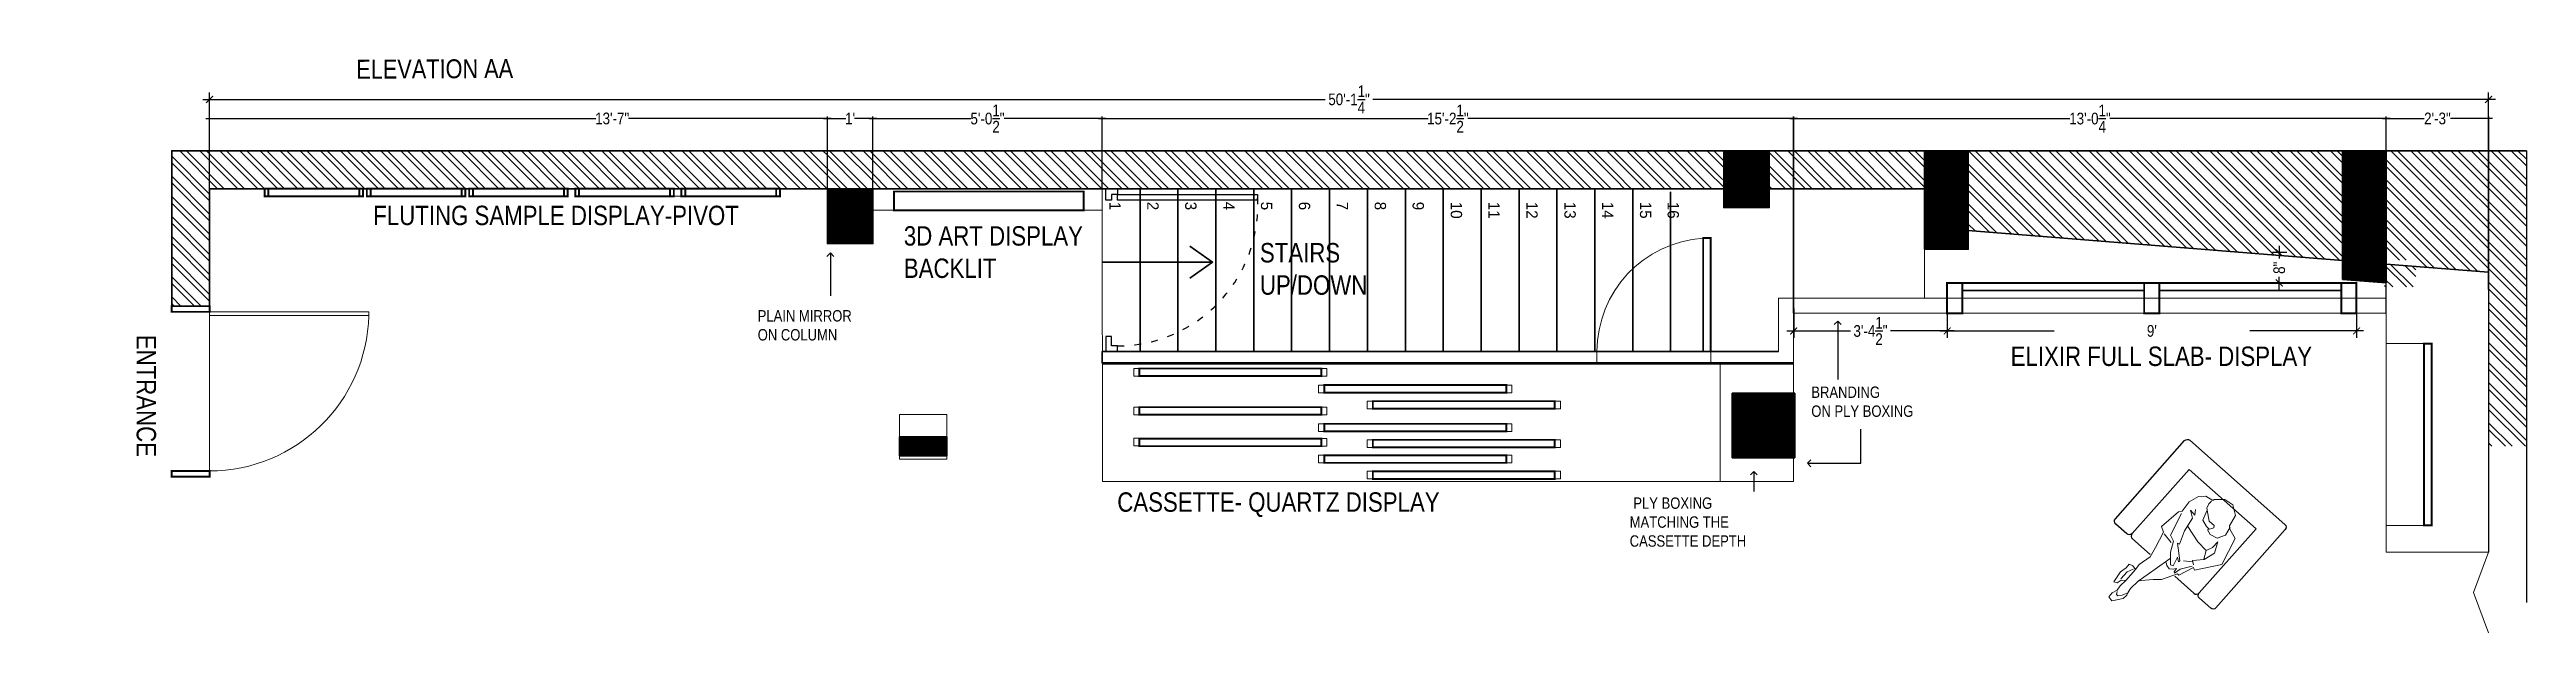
# Model space of a CAD drawing. Header units: inches. Extents: x -109431 to 29005, y -34715 to -1756.
# Drawn here: x -43287 to -42633, y -12100 to -11945 of the extents above; entities that cross this region are included whole.
import ezdxf

# ---------------------------------------------------------------- set-up
doc = ezdxf.new("R2010")
doc.units = ezdxf.units.IN
doc.header["$LTSCALE"] = 0.05
doc.header["$MEASUREMENT"] = 0
doc.header["$PDMODE"] = 3
doc.header["$PDSIZE"] = -4
for name, pattern in [('ACAD_ISO03W100', [30, 12, -18]), ('CONTINOUS', [0]), ('DASHED2', [0.375, 0.25, -0.125])]:
    doc.linetypes.add(name, pattern=pattern)
doc.layers.get('Defpoints').update_dxf_attribs({"linetype": 'DASHED2'})
for name, color, linetype, lineweight in [('A-PEOPLE', 12, 'Continuous', 20), ('FURNITURE', 1, 'Continuous', 18), ('hatch', 7, 'Continuous', 25), ('WALL', 7, 'Continuous', 35)]:
    doc.layers.add(name, color=color, linetype=linetype, lineweight=lineweight)
for name, color, linetype in [('Civil Dimension - Text', 7, 'Continuous'), ('Column', 6, 'Continuous'), ('Dim', 4, 'Continuous'), ('Door', 3, 'Continuous'), ('Flooring Layout', 7, 'Continuous'), ('text', 4, 'Continuous')]:
    doc.layers.add(name, color=color, linetype=linetype)
doc.styles.add('4MMOF3-8', font='ARIALN.TTF', dxfattribs={"height": 5.12})
doc.styles.add('9-128OF1-4', font='ARIALN.TTF', dxfattribs={"height": 3.0792})
doc.styles.get("Standard").update_dxf_attribs({"font": 'stylu.ttf', "height": 6})
doc.dimstyles.new('DIM 1-4', dxfattribs={"dimtxt": 3.0792, "dimasz": 1.82, "dimexe": 1.82, "dimexo": 0, "dimgap": 0.09, "dimtad": 0, "dimzin": 0, "dimdsep": 46, "dimlunit": 4, "dimtxsty": '9-128OF1-4', "dimblk": 'ARCHTICK', "dimcen": 1.8125, "dimdle": 1.82, "dimclrd": 8, "dimclre": 8, "dimadec": 0, "dimazin": 0, "dimtfac": 1, "dimtofl": 0, "dimtmove": 0, "dimatfit": 3, "dimldrblk": 'OPEN90', "dimfxl": 1, "dimtolj": 1, "dimtzin": 0, "dimlwd": -1, "dimarcsym": 0})
doc.dimstyles.new('STANDARD$0', dxfattribs={"dimscale": 0, "dimtxt": 4, "dimasz": 0.5, "dimexe": 0, "dimexo": 0, "dimgap": 0, "dimtad": 0, "dimzin": 0, "dimdsep": 46, "dimlunit": 4, "dimtxsty": 'Standard', "dimblk": 'ARCHTICK', "dimcen": 0.09375, "dimclrd": 256, "dimclre": 8, "dimclrt": 7, "dimadec": 0, "dimazin": 0, "dimtfac": 1, "dimtofl": 0, "dimtmove": 1, "dimatfit": 3, "dimldrblk": 'OBLIQUE', "dimfxl": 0.1875, "dimtolj": 1, "dimtzin": 0, "dimlwd": -1, "dimlwe": -1, "dimarcsym": 0})
pattern_1 = [(315, (-38864.1968, 72291.905), (2.65165043, 2.65165043), []), (315, (-38864.1968, 72290.1373), (2.65165043, 2.65165043), [])]
pattern_2 = [(315, (11588.46567, -12.51202), (0.08838834765, 0.08838834765), [])]
pattern_3 = [(315, (-38864.19678, 72291.90508), (0.08838834765, 0.08838834765), [])]

msp = doc.modelspace()

# ---------------------------------------------------------------- texts
at = {"layer": 'Dim', "ltscale": 0.25, "char_height": 3, "attachment_point": 1, "rotation": 270}
for s, insert in [('1 ', (-43004.34734, -11984.84027)), ('2 ', (-42994.34734, -11984.84027)), ('3 ', (-42984.34734, -11984.84027)), ('4 ', (-42974.29131, -11984.84027)), ('5 ', (-42964.34734, -11984.84027)), ('6 ', (-42954.34734, -11984.84027)), ('7 ', (-42944.34734, -11984.84027)), ('8 ', (-42934.34734, -11984.84027)), ('9 ', (-42924.34734, -11984.84027)), ('10 ', (-42914.29131, -11984.84027)), ('11 ', (-42904.34734, -11984.84027)), ('12 ', (-42894.34734, -11984.84027)), ('13 ', (-42884.29131, -11984.84027)), ('14 ', (-42874.34734, -11984.84027)), ('15', (-42864.34734, -11984.84027)), ('16', (-42857.05865, -11984.84027))]:
    msp.add_mtext_dynamic_manual_height_columns(s, width=44, gutter_width=1, heights=[0], dxfattribs=dict(at, insert=insert))
at = {"layer": 'text', "color": 7, "ltscale": 50, "true_color": 0xffffff, "insert": (-43164.66131, -11949.70748), "char_height": 5, "width": 119.7881661, "attachment_point": 6, "rotation": 0.27126511, "style": '9-128OF1-4', "bg_fill": 2}
msp.add_mtext('{\\C30;\\c2254834;ELEVATION AA}', dxfattribs=at)
at = {"layer": 'text', "ltscale": 50, "char_height": 5.12, "attachment_point": 4, "style": '4MMOF3-8'}
for s, insert in [('FLUTING SAMPLE DISPLAY-PIVOT', (-43201.55752, -11988.48593)), ('ELIXIR FULL SLAB- DISPLAY', (-42769.54237, -12025.66377)), ('CASSETTE- QUARTZ DISPLAY', (-43005.25682, -12064.81167))]:
    msp.add_mtext_dynamic_manual_height_columns(s, width=127.679357, gutter_width=15.396, heights=[0], dxfattribs=dict(at, insert=insert))
at = {"layer": 'text', "ltscale": 50, "width": 66.2810962, "attachment_point": 4, "style": '4MMOF3-8'}
for s, insert, char_height in [('3D ART DISPLAY BACKLIT', (-43061.56338, -11998.15997), 5.12), ('STAIRS\\PUP/DOWN', (-42967.62383, -12002.60038), 5.12), ('PLAIN MIRROR\\PON COLUMN', (-43100.13001, -12017.47632), 3)]:
    msp.add_mtext(s, dxfattribs=dict(at, insert=insert, char_height=char_height))

# ---------------------------------------------------------------- blocks, each defined once
blk = doc.blocks.new('_ArchTick')
at = {"color": 0, "const_width": 0.15}
blk.add_lwpolyline([(-0.5, -0.5), (0.5, 0.5)], dxfattribs=at)
blk = doc.blocks.new('A$C9f012d1b')
at = {"layer": 'A-PEOPLE', "color": 1, "lineweight": 0}
blk.add_lwpolyline([(736, 178), (755, 204), (786, 212), (795, 233), (715, 244), (669, 233), (639, 235), (631, 208), (637, 180), (597, 183), (509, 162), (437, 176), (326, 204), (305, 239), (156, 220), (137, 204), (59, 210), (-10, 187), (-44, 153), (-53, 99), (-65, 96), (-111, 42), (-120, -21), (-78, -82), (0, -99), (15, -116), (40, -183), (227, -232), (378, -120), (370, -103), (473, -63), (471, -51), (572, 4), (610, 46), (667, 101), (683, 113), (755, 119), (784, 115), (805, 109), (837, 111), (900, 159), (892, 191), (858, 191), (822, 178), (786, 183)], close=True, dxfattribs=at)
for points in [[(69, 145), (101, 122), (95, 168), (126, 122), (225, 105), (313, 71), (318, 86), (395, -5), (408, -2), (387, 23), (452, 6), (458, 23), (395, 80), (326, 115), (309, 157), (151, 197)], [(330, 193), (343, 120)], [(637, 180), (736, 178)], [(646, 193), (686, 210), (749, 210)], [(829, 174), (847, 164), (847, 151), (824, 132), (784, 111)], [(4, -108), (65, -120), (116, -91), (128, -40), (118, -7), (80, -30), (67, -19), (67, 25), (36, 65), (11, 94), (-19, 103), (-44, 101)], [(25, 82), (90, 61), (105, 14), (107, -11)], [(189, 107), (221, -11), (229, -91), (185, -110), (132, -110), (204, -145), (282, -122), (339, -68), (355, -91)], [(465, 56), (477, 40), (484, 12), (467, -9), (450, -21), (477, -26), (482, -34), (437, -45), (368, -91)], [(427, 54), (547, 82), (683, 113)], [(229, -91), (280, -118)], [(345, -74), (381, -23)]]:
    blk.add_lwpolyline(points, dxfattribs=at)
blk = doc.blocks.new('*D929')
at = {"layer": 'Defpoints', "color": 0, "ltscale": 50, "transparency": 16777216}
for p in [(-42670.45, -11962.88), (-42826.78, -12014.28), (-42670.45, -12014.28)]:
    blk.add_point(p, dxfattribs=at)
at = {"layer": 'Flooring Layout', "color": 8, "linetype": 'Continuous', "ltscale": 50, "transparency": 16777216}
for p, q in [((-42827.78, -11962.88), (-42753.89, -11962.88)), ((-42669.45, -11962.88), (-42743.34, -11962.88))]:
    blk.add_line(p, q, dxfattribs=at)
at = {"layer": 'Flooring Layout', "color": 8, "linetype": 'Continuous', "lineweight": -2, "ltscale": 50, "transparency": 16777216}
for p, q in [((-42826.78, -12014.28), (-42826.78, -11962.38)), ((-42670.45, -12014.28), (-42670.45, -11962.38))]:
    blk.add_line(p, q, dxfattribs=at)
at = {"layer": 'Flooring Layout', "color": 8, "ltscale": 50, "transparency": 16777216, "xscale": 0.25, "yscale": 0.25, "zscale": 0.25, "rotation": 180}
blk.add_blockref('_ArchTick', (-42826.78, -11962.88), dxfattribs=at)
at = {"layer": 'Flooring Layout', "color": 8, "ltscale": 50, "transparency": 16777216, "xscale": 0.25, "yscale": 0.25, "zscale": 0.25}
blk.add_blockref('_ArchTick', (-42670.45, -11962.88), dxfattribs=at)
at = {"layer": 'Flooring Layout', "color": 0, "ltscale": 50, "transparency": 16777216, "insert": (-42748.62, -11962.88), "char_height": 3.0792, "attachment_point": 5, "style": '9-128OF1-4'}
blk.add_mtext('\\A1;13\'-0{\\H1x;\\S1/4;}"', dxfattribs=at)
blk = doc.blocks.new('_Open90')
at = {"color": 0, "linetype": 'ByBlock', "lineweight": -2}
for p, q in [((0, 0), (-1, 0)), ((-0.5, 0.5), (0, 0)), ((0, 0), (-0.5, -0.5))]:
    blk.add_line(p, q, dxfattribs=at)
blk = doc.blocks.new('*D930')
at = {"layer": 'Defpoints', "color": 0, "ltscale": 50, "transparency": 16777216}
for p in [(-42643.42, -11962.88), (-42643.42, -12003.46), (-42670.45, -12014.28)]:
    blk.add_point(p, dxfattribs=at)
at = {"layer": 'Flooring Layout', "color": 8, "linetype": 'Continuous', "ltscale": 50, "transparency": 16777216}
for p, q in [((-42671.45, -11962.88), (-42660.41, -11962.88)), ((-42642.42, -11962.88), (-42653.47, -11962.88))]:
    blk.add_line(p, q, dxfattribs=at)
at = {"layer": 'Flooring Layout', "color": 8, "linetype": 'Continuous', "lineweight": -2, "ltscale": 50, "transparency": 16777216}
for p, q in [((-42670.45, -12014.28), (-42670.45, -11962.38)), ((-42643.42, -12003.46), (-42643.42, -11962.38))]:
    blk.add_line(p, q, dxfattribs=at)
at = {"layer": 'Flooring Layout', "color": 8, "ltscale": 50, "transparency": 16777216, "xscale": 0.25, "yscale": 0.25, "zscale": 0.25, "rotation": 180}
blk.add_blockref('_ArchTick', (-42670.45, -11962.88), dxfattribs=at)
at = {"layer": 'Flooring Layout', "color": 8, "ltscale": 50, "transparency": 16777216, "xscale": 0.25, "yscale": 0.25, "zscale": 0.25}
blk.add_blockref('_ArchTick', (-42643.42, -11962.88), dxfattribs=at)
at = {"layer": 'Flooring Layout', "color": 0, "ltscale": 50, "transparency": 16777216, "insert": (-42656.94, -11962.88), "char_height": 3.079, "attachment_point": 5, "style": '9-128OF1-4'}
blk.add_mtext('\\A1;2\'-3"', dxfattribs=at)
blk = doc.blocks.new('*D931')
at = {"layer": 'Defpoints', "color": 0, "ltscale": 50, "transparency": 16777216}
for p in [(-42786.28, -12006.28), (-42678.28, -12006.28), (-42678.28, -12018.95)]:
    blk.add_point(p, dxfattribs=at)
at = {"layer": 'Flooring Layout', "color": 8, "linetype": 'ACAD_ISO03W100', "lineweight": -2, "ltscale": 50, "transparency": 16777216}
for p, q in [((-42786.28, -12006.28), (-42786.28, -12020.77)), ((-42678.28, -12006.28), (-42678.28, -12020.77))]:
    blk.add_line(p, q, dxfattribs=at)
at = {"layer": 'Flooring Layout', "color": 8, "linetype": 'ACAD_ISO03W100', "ltscale": 50, "transparency": 16777216}
for p, q in [((-42788.1, -12018.95), (-42733.53, -12018.95)), ((-42676.46, -12018.95), (-42731.03, -12018.95))]:
    blk.add_line(p, q, dxfattribs=at)
at = {"layer": 'Flooring Layout', "color": 8, "ltscale": 50, "transparency": 16777216, "xscale": 1.82, "yscale": 1.82, "zscale": 1.82, "rotation": 180}
blk.add_blockref('_ArchTick', (-42786.28, -12018.95), dxfattribs=at)
at = {"layer": 'Flooring Layout', "color": 8, "ltscale": 50, "transparency": 16777216, "xscale": 1.82, "yscale": 1.82, "zscale": 1.82}
blk.add_blockref('_ArchTick', (-42678.28, -12018.95), dxfattribs=at)
at = {"layer": 'Flooring Layout', "color": 0, "ltscale": 50, "transparency": 16777216, "insert": (-42732.28, -12018.95), "char_height": 3.079, "attachment_point": 5, "style": '9-128OF1-4', "bg_fill": 3, "box_fill_scale": 1.25, "bg_fill_color": 256, "bg_fill_true_color": 13158600, "bg_fill_transparency": 0}
blk.add_mtext("\\A1;9'", dxfattribs=at)
blk = doc.blocks.new('*D927')
at = {"layer": 'Defpoints', "color": 0, "ltscale": 50, "transparency": 16777216}
for p in [(-42786.28, -12006.28), (-42826.78, -12013), (-42826.78, -12018.95)]:
    blk.add_point(p, dxfattribs=at)
at = {"layer": 'Flooring Layout', "color": 8, "linetype": 'ACAD_ISO03W100', "lineweight": -2, "ltscale": 50, "transparency": 16777216}
for p, q in [((-42786.28, -12006.28), (-42786.28, -12020.77)), ((-42826.78, -12013), (-42826.78, -12020.77))]:
    blk.add_line(p, q, dxfattribs=at)
at = {"layer": 'Flooring Layout', "color": 8, "linetype": 'ACAD_ISO03W100', "ltscale": 50, "transparency": 16777216}
for p, q in [((-42828.6, -12018.95), (-42810.9, -12018.95)), ((-42784.46, -12018.95), (-42802.16, -12018.95))]:
    blk.add_line(p, q, dxfattribs=at)
at = {"layer": 'Flooring Layout', "color": 8, "ltscale": 50, "transparency": 16777216, "xscale": 1.82, "yscale": 1.82, "zscale": 1.82, "rotation": 180}
blk.add_blockref('_ArchTick', (-42826.78, -12018.95), dxfattribs=at)
at = {"layer": 'Flooring Layout', "color": 8, "ltscale": 50, "transparency": 16777216, "xscale": 1.82, "yscale": 1.82, "zscale": 1.82}
blk.add_blockref('_ArchTick', (-42786.28, -12018.95), dxfattribs=at)
at = {"layer": 'Flooring Layout', "color": 0, "ltscale": 50, "transparency": 16777216, "insert": (-42806.53, -12018.95), "char_height": 3.0792, "attachment_point": 5, "style": '9-128OF1-4', "bg_fill": 3, "box_fill_scale": 1.25, "bg_fill_color": 256, "bg_fill_true_color": 13158600, "bg_fill_transparency": 0}
blk.add_mtext('\\A1;3\'-4{\\H1x;\\S1/2;}"', dxfattribs=at)
blk = doc.blocks.new('*D928')
at = {"layer": 'Flooring Layout', "color": 8, "linetype": 'ACAD_ISO03W100', "lineweight": -2, "ltscale": 50, "transparency": 16777216}
for p, q in [((-42696.65, -11998.28), (-42700.5, -11998.28)), ((-42696.65, -12006.28), (-42700.5, -12006.28))]:
    blk.add_line(p, q, dxfattribs=at)
at = {"layer": 'Flooring Layout', "color": 8, "linetype": 'ACAD_ISO03W100', "ltscale": 50, "transparency": 16777216}
for p, q in [((-42698.68, -11996.46), (-42698.68, -12000.74)), ((-42698.68, -12008.1), (-42698.68, -12003.82))]:
    blk.add_line(p, q, dxfattribs=at)
at = {"layer": 'Flooring Layout', "color": 8, "ltscale": 50, "transparency": 16777216, "xscale": 1.82, "yscale": 1.82, "zscale": 1.82}
for p, rotation in [((-42698.68, -11998.28), 90), ((-42698.68, -12006.28), 270)]:
    blk.add_blockref('_ArchTick', p, dxfattribs=dict(at, rotation=rotation))
at = {"layer": 'Flooring Layout', "color": 0, "ltscale": 50, "transparency": 16777216, "insert": (-42698.68, -12002.28), "char_height": 3.079, "attachment_point": 5, "rotation": 90, "style": '9-128OF1-4', "bg_fill": 3, "box_fill_scale": 1.25, "bg_fill_color": 256, "bg_fill_true_color": 13158600, "bg_fill_transparency": 0}
blk.add_mtext('\\A1;8"', dxfattribs=at)
at = {"layer": 'Defpoints', "color": 0, "ltscale": 50, "transparency": 16777216}
for p in [(-42696.65, -11998.28), (-42698.68, -12006.28), (-42696.65, -12006.28)]:
    blk.add_point(p, dxfattribs=at)
blk = doc.blocks.new('*D932')
at = {"layer": 'Defpoints', "color": 0, "ltscale": 50, "transparency": 16777216}
for p in [(-43081.75, -11962.88), (-43244.75, -11981.4), (-43081.75, -11981.4)]:
    blk.add_point(p, dxfattribs=at)
at = {"layer": 'Flooring Layout', "color": 8, "linetype": 'Continuous', "ltscale": 50, "transparency": 16777216}
for p, q in [((-43245.75, -11962.88), (-43142.84, -11962.88)), ((-43080.75, -11962.88), (-43134.21, -11962.88))]:
    blk.add_line(p, q, dxfattribs=at)
at = {"layer": 'Flooring Layout', "color": 8, "linetype": 'Continuous', "lineweight": -2, "ltscale": 50, "transparency": 16777216}
for p, q in [((-43244.75, -11981.4), (-43244.75, -11962.38)), ((-43081.75, -11981.4), (-43081.75, -11962.38))]:
    blk.add_line(p, q, dxfattribs=at)
at = {"layer": 'Flooring Layout', "color": 8, "ltscale": 50, "transparency": 16777216, "xscale": 0.25, "yscale": 0.25, "zscale": 0.25, "rotation": 180}
blk.add_blockref('_ArchTick', (-43244.75, -11962.88), dxfattribs=at)
at = {"layer": 'Flooring Layout', "color": 8, "ltscale": 50, "transparency": 16777216, "xscale": 0.25, "yscale": 0.25, "zscale": 0.25}
blk.add_blockref('_ArchTick', (-43081.75, -11962.88), dxfattribs=at)
at = {"layer": 'Flooring Layout', "color": 0, "ltscale": 50, "transparency": 16777216, "insert": (-43138.52, -11962.88), "char_height": 3.079, "attachment_point": 5, "style": '9-128OF1-4'}
blk.add_mtext('\\A1;13\'-7"', dxfattribs=at)
blk = doc.blocks.new('*D933')
at = {"layer": 'Defpoints', "color": 0, "ltscale": 50, "transparency": 16777216}
for p in [(-43069.75, -11962.88), (-43081.75, -11981.4), (-43069.75, -11981.4)]:
    blk.add_point(p, dxfattribs=at)
at = {"layer": 'Flooring Layout', "color": 8, "linetype": 'Continuous', "ltscale": 50, "transparency": 16777216}
for p, q in [((-43082.75, -11962.88), (-43076.88, -11962.88)), ((-43068.75, -11962.88), (-43074.62, -11962.88))]:
    blk.add_line(p, q, dxfattribs=at)
at = {"layer": 'Flooring Layout', "color": 8, "linetype": 'Continuous', "lineweight": -2, "ltscale": 50, "transparency": 16777216}
for p, q in [((-43081.75, -11981.4), (-43081.75, -11962.38)), ((-43069.75, -11981.4), (-43069.75, -11962.38))]:
    blk.add_line(p, q, dxfattribs=at)
at = {"layer": 'Flooring Layout', "color": 8, "ltscale": 50, "transparency": 16777216, "xscale": 0.25, "yscale": 0.25, "zscale": 0.25, "rotation": 180}
blk.add_blockref('_ArchTick', (-43081.75, -11962.88), dxfattribs=at)
at = {"layer": 'Flooring Layout', "color": 8, "ltscale": 50, "transparency": 16777216, "xscale": 0.25, "yscale": 0.25, "zscale": 0.25}
blk.add_blockref('_ArchTick', (-43069.75, -11962.88), dxfattribs=at)
at = {"layer": 'Flooring Layout', "color": 0, "ltscale": 50, "transparency": 16777216, "insert": (-43075.75, -11962.88), "char_height": 3.079, "attachment_point": 5, "style": '9-128OF1-4'}
blk.add_mtext("\\A1;1'", dxfattribs=at)
blk = doc.blocks.new('*D934')
at = {"layer": 'Defpoints', "color": 0, "ltscale": 50, "transparency": 16777216}
for p in [(-43009.25, -11962.88), (-43069.75, -11981.4), (-43009.25, -11981.4)]:
    blk.add_point(p, dxfattribs=at)
at = {"layer": 'Flooring Layout', "color": 8, "linetype": 'Continuous', "ltscale": 50, "transparency": 16777216}
for p, q in [((-43070.75, -11962.88), (-43043.87, -11962.88)), ((-43008.25, -11962.88), (-43035.12, -11962.88))]:
    blk.add_line(p, q, dxfattribs=at)
at = {"layer": 'Flooring Layout', "color": 8, "linetype": 'Continuous', "lineweight": -2, "ltscale": 50, "transparency": 16777216}
for p, q in [((-43069.75, -11981.4), (-43069.75, -11962.38)), ((-43009.25, -11981.4), (-43009.25, -11962.38))]:
    blk.add_line(p, q, dxfattribs=at)
at = {"layer": 'Flooring Layout', "color": 8, "ltscale": 50, "transparency": 16777216, "xscale": 0.25, "yscale": 0.25, "zscale": 0.25, "rotation": 180}
blk.add_blockref('_ArchTick', (-43069.75, -11962.88), dxfattribs=at)
at = {"layer": 'Flooring Layout', "color": 8, "ltscale": 50, "transparency": 16777216, "xscale": 0.25, "yscale": 0.25, "zscale": 0.25}
blk.add_blockref('_ArchTick', (-43009.25, -11962.88), dxfattribs=at)
at = {"layer": 'Flooring Layout', "color": 0, "ltscale": 50, "transparency": 16777216, "insert": (-43039.5, -11962.88), "char_height": 3.0792, "attachment_point": 5, "style": '9-128OF1-4'}
blk.add_mtext('\\A1;5\'-0{\\H1x;\\S1/2;}"', dxfattribs=at)
blk = doc.blocks.new('*D935')
at = {"layer": 'Defpoints', "color": 0, "ltscale": 50, "transparency": 16777216}
for p in [(-42826.81, -11962.88), (-43009.25, -11981.4), (-42826.81, -12014.28)]:
    blk.add_point(p, dxfattribs=at)
at = {"layer": 'Flooring Layout', "color": 8, "linetype": 'Continuous', "ltscale": 50, "transparency": 16777216}
for p, q in [((-43010.25, -11962.88), (-42923.27, -11962.88)), ((-42825.81, -11962.88), (-42912.79, -11962.88))]:
    blk.add_line(p, q, dxfattribs=at)
at = {"layer": 'Flooring Layout', "color": 8, "linetype": 'Continuous', "lineweight": -2, "ltscale": 50, "transparency": 16777216}
for p, q in [((-43009.25, -11981.4), (-43009.25, -11962.38)), ((-42826.81, -12014.28), (-42826.81, -11962.38))]:
    blk.add_line(p, q, dxfattribs=at)
at = {"layer": 'Flooring Layout', "color": 8, "ltscale": 50, "transparency": 16777216, "xscale": 0.25, "yscale": 0.25, "zscale": 0.25, "rotation": 180}
blk.add_blockref('_ArchTick', (-43009.25, -11962.88), dxfattribs=at)
at = {"layer": 'Flooring Layout', "color": 8, "ltscale": 50, "transparency": 16777216, "xscale": 0.25, "yscale": 0.25, "zscale": 0.25}
blk.add_blockref('_ArchTick', (-42826.81, -11962.88), dxfattribs=at)
at = {"layer": 'Flooring Layout', "color": 0, "ltscale": 50, "transparency": 16777216, "insert": (-42918.03, -11962.88), "char_height": 3.0792, "attachment_point": 5, "style": '9-128OF1-4'}
blk.add_mtext('\\A1;15\'-2{\\H1x;\\S1/2;}"', dxfattribs=at)
blk = doc.blocks.new('*D987')
at = {"layer": 'Civil Dimension - Text', "color": 8, "linetype": 'CONTINOUS', "ltscale": 50, "transparency": 16777216}
for p, q in [((-43246.57, -11957.82), (-42949.49, -11957.82)), ((-42641.63, -11957.82), (-42938.71, -11957.82))]:
    blk.add_line(p, q, dxfattribs=at)
at = {"layer": 'Civil Dimension - Text', "color": 8, "linetype": 'CONTINOUS', "lineweight": -2, "ltscale": 50, "transparency": 16777216}
for p, q in [((-43244.75, -11985.96), (-43244.75, -11956)), ((-42643.45, -12008.02), (-42643.45, -11956))]:
    blk.add_line(p, q, dxfattribs=at)
at = {"layer": 'Defpoints', "color": 0, "ltscale": 50, "transparency": 16777216}
for p in [(-42643.45, -11957.82), (-43244.75, -11985.96), (-42643.45, -12008.02)]:
    blk.add_point(p, dxfattribs=at)
at = {"layer": 'Civil Dimension - Text', "color": 8, "ltscale": 50, "transparency": 16777216, "xscale": 1.82, "yscale": 1.82, "zscale": 1.82, "rotation": 180}
blk.add_blockref('_ArchTick', (-43244.75, -11957.82), dxfattribs=at)
at = {"layer": 'Civil Dimension - Text', "color": 8, "ltscale": 50, "transparency": 16777216, "xscale": 1.82, "yscale": 1.82, "zscale": 1.82}
blk.add_blockref('_ArchTick', (-42643.45, -11957.82), dxfattribs=at)
at = {"layer": 'Civil Dimension - Text', "color": 0, "ltscale": 50, "transparency": 16777216, "insert": (-42944.1, -11957.82), "char_height": 3.0792, "attachment_point": 5, "style": '9-128OF1-4', "bg_fill": 3, "box_fill_scale": 1.25, "bg_fill_color": 256, "bg_fill_true_color": 13158600, "bg_fill_transparency": 0}
blk.add_mtext('\\A1;50\'-1{\\H1x;\\S1/4;}"', dxfattribs=at)

# ---------------------------------------------------------------- dimensions: what is measured, and where the dimension line sits
at = {"layer": 'Flooring Layout', "ltscale": 50}
for base, p1, p2, picture, middle in [((-43009.24924, -11962.88354), (-43069.74924, -11981.39517), (-43009.24924, -11981.39517), '*D934', (-43039.49924, -11962.88354)), ((-42670.45295, -11962.88354), (-42826.78081, -12014.28114), (-42670.45295, -12014.28114), '*D929', (-42748.61688, -11962.88354)), ((-43069.74924, -11962.88354), (-43081.74924, -11981.39517), (-43069.74924, -11981.39517), '*D933', (-43075.74924, -11962.88354)), ((-42643.41976, -11962.88354), (-42670.45295, -12014.28114), (-42643.41976, -12003.45646), '*D930', (-42656.93636, -11962.88354))]:
    dim = msp.add_linear_dim(base=base, p1=p1, p2=p2, dimstyle='DIM 1-4', override={"dimasz": 0.25, "dimexe": 0.5, "dimdle": 1, "dimtmove": 1, "dimfxl": 0.1875, "dimarcsym": 1}, dxfattribs=at)
    dim.commit()
    dim.dimension.update_dxf_attribs({"geometry": picture, "text_midpoint": middle})
dim = msp.add_linear_dim(base=(-43081.74924, -11962.88354), p1=(-43244.74924, -11981.39517), p2=(-43081.74924, -11981.39517), dimstyle='DIM 1-4', override={"dimasz": 0.25, "dimexe": 0.5, "dimdle": 1, "dimtmove": 1, "dimfxl": 0.1875, "dimarcsym": 1}, dxfattribs=at)
dim.commit()
dim.dimension.update_dxf_attribs({"geometry": '*D932', "text_midpoint": (-43138.5248, -11962.88354), "dimtype": 160})

# ---------------------------------------------------------------- hatches: boundary and pattern name
at = {"layer": 'Column', "ltscale": 0.25}
h = msp.add_hatch(dxfattribs=at)
h.set_pattern_fill('ANSI31', color=1, angle=630)
h.set_pattern_definition(pattern_3)
h.paths.add_polyline_path([(-42833.24924, -11986.39517), (-42833.24924, -11971.39517), (-42845.24924, -11971.39517), (-42845.24924, -11986.39517)])
h = msp.add_hatch(dxfattribs=at)
h.set_pattern_fill('ANSI31', color=1, angle=630)
h.set_pattern_definition(pattern_3)
h.paths.add_polyline_path([(-42780.74924, -11997.39517), (-42780.74924, -11971.39517), (-42792.24924, -11971.39517), (-42792.24924, -11997.39517)])
h = msp.add_hatch(dxfattribs=at)
h.set_pattern_fill('ANSI31', color=1, angle=630)
h.set_pattern_definition(pattern_3)
h.paths.add_polyline_path([(-42670.45295, -12006.2812), (-42670.45295, -11971.39517), (-42681.95295, -11971.39517), (-42681.95295, -12005.3547)])
h = msp.add_hatch(dxfattribs=at)
h.set_pattern_fill('ANSI31', color=1, angle=630)
h.set_pattern_definition(pattern_2)
h.paths.add_polyline_path([(-43069.74924, -11995.89517), (-43069.74924, -11981.39517), (-43081.74924, -11981.39517), (-43081.74924, -11995.89517)])
h = msp.add_hatch(dxfattribs=at)
h.set_pattern_fill('ANSI31', color=1, angle=630)
h.set_pattern_definition(pattern_2)
h.paths.add_polyline_path([(-42829.24927, -12052.39517), (-42829.24924, -12045.39517), (-42842.99924, -12045.39517), (-42842.99924, -12052.39517)])
h.paths.add_polyline_path([(-42826.49924, -12052.39517), (-42826.49924, -12045.39517), (-42829.24924, -12045.39517), (-42829.24927, -12052.39517)])
h.paths.add_polyline_path([(-42829.24924, -12045.39517), (-42826.49924, -12045.39517), (-42826.49924, -12035.39517), (-42842.99924, -12035.39517), (-42842.99924, -12045.39517)])
h = msp.add_hatch(dxfattribs=at)
h.set_pattern_fill('ANSI31', color=1, angle=630)
h.set_pattern_definition(pattern_2)
h.paths.add_polyline_path([(-43050.24924, -12051.89517), (-43050.24924, -12046.89517), (-43062.74924, -12046.89517), (-43062.74924, -12051.89517)])
at = {"layer": 'hatch', "ltscale": 0.25}
h = msp.add_hatch(dxfattribs=at)
h.set_pattern_fill('ANSI32', color=8, scale=10, angle=630)
h.set_pattern_definition(pattern_1)
h.paths.add_polyline_path([(-43081.74924, -11981.39517), (-43081.74924, -11971.39517), (-43254.74924, -11971.39517), (-43254.74924, -12012.39517), (-43244.74924, -12012.39517), (-43244.74924, -11981.39517)])
h = msp.add_hatch(dxfattribs=at)
h.set_pattern_fill('ANSI32', color=8, scale=10, angle=630)
h.set_pattern_definition(pattern_1)
h.paths.add_polyline_path([(-43069.74924, -11981.39517), (-43069.74924, -11971.39517), (-43081.74924, -11971.39517), (-43081.74924, -11981.39517)])
h = msp.add_hatch(dxfattribs=at)
h.set_pattern_fill('ANSI32', color=8, scale=10, angle=630)
h.set_pattern_definition(pattern_1)
h.paths.add_polyline_path([(-42873.53918, -11981.39517), (-42873.53918, -11971.39517), (-43009.24924, -11971.39517), (-43050.74924, -11971.39517), (-43069.74924, -11971.39517), (-43069.74924, -11981.39517), (-43050.74924, -11981.39517), (-43009.24924, -11981.39517)])
h = msp.add_hatch(dxfattribs=at)
h.set_pattern_fill('ANSI32', color=8, scale=10, angle=630)
h.set_pattern_definition(pattern_1)
h.paths.add_polyline_path([(-42833.24924, -11986.39517), (-42833.24924, -11981.39517), (-42816.23049, -11981.39517), (-42816.23049, -11971.39517), (-42873.53918, -11971.39517), (-42873.53918, -11981.39517), (-42859.24924, -11981.39517), (-42845.24924, -11981.39517), (-42845.24924, -11986.39517)])
h = msp.add_hatch(dxfattribs=at)
h.set_pattern_fill('ANSI32', color=8, scale=10, angle=630)
h.set_pattern_definition(pattern_1)
h.paths.add_polyline_path([(-42643.45295, -12003.45646), (-42643.45295, -12049.38507), (-42633.45295, -12049.38507), (-42633.45295, -11971.39517), (-42816.23049, -11971.39517), (-42816.23049, -11981.39517), (-42792.24924, -11981.39517), (-42780.74924, -11981.39517), (-42780.74924, -11992.39517), (-42681.95295, -12000.3547), (-42670.45295, -12001.2812)])
h.paths.add_polyline_path([(-42670.86739, -12000.25051), (-42670.86739, -12007.34191), (-42662.62455, -12007.34191), (-42662.62455, -12000.25051)], flags=16)

# ---------------------------------------------------------------- linework, layer by layer
at = {"color": 11}
msp.add_lwpolyline([(-42697.10313, -12071.39798), (-42715.37844, -12092.02591, -0.414213562), (-42716.76784, -12092.10993), (-42719.71469, -12089.49918, -0.414213562), (-42719.79871, -12088.10977), (-42704.78685, -12071.1654), (-42722.48251, -12055.48794), (-42737.49437, -12072.43231, -0.414213562), (-42738.88377, -12072.51633), (-42741.83062, -12069.90558, -0.414213562), (-42741.91464, -12068.51617), (-42723.63933, -12047.88824, -0.414213562), (-42722.24993, -12047.80422), (-42697.18715, -12070.00858, -0.414213562)], format="xyb", close=True, dxfattribs=at)
at = {"color": 6}
msp.add_lwpolyline([(-42726.24356, -12083.71493), (-42721.18812, -12088.1938, 0.414213562), (-42719.79871, -12088.10977), (-42704.78685, -12071.1654), (-42722.46794, -12055.50085), (-42737.4798, -12072.44522, 0.414213562), (-42737.39577, -12073.83462), (-42732.71816, -12077.97876)], format="xyb", dxfattribs=at)
at = {"layer": 'Door', "ltscale": 0.25}
for points in [[(-43008.24076, -11984.39517), (-43008.24076, -11981.39517), (-43005.24076, -11981.39517), (-43005.24076, -11982.89517), (-43006.74076, -11982.89517), (-43006.74076, -11984.39517)], [(-42968.24076, -11982.89517), (-42968.24076, -11984.39517), (-43005.24076, -11984.39517), (-43005.24076, -11982.89517)], [(-43008.24076, -12020.39517), (-43008.24076, -12024.39517), (-43005.24076, -12024.39517), (-43005.24076, -12022.89517), (-43006.74076, -12022.89517), (-43006.74076, -12020.39517)]]:
    msp.add_lwpolyline(points, close=True, dxfattribs=at)
at = {"layer": 'Door', "linetype": 'ACAD_ISO03W100', "ltscale": 3}
msp.add_arc((-43005.29997, -11985.78771), 37.10751, 270.09143649, 2.92343502, dxfattribs=at)
at = {"layer": 'Flooring Layout', "ltscale": 50}
for p, q in [((-42633.45295, -11971.39517), (-42633.45295, -12090.59083)), ((-42643.45295, -12003.45646), (-42643.45295, -12077.32421))]:
    msp.add_line(p, q, dxfattribs=at)
at = {"layer": 'FURNITURE', "ltscale": 50}
for p, q in [((-43244.74924, -11981.39517), (-43081.74924, -11981.39517)), ((-43120.24924, -11983.39517), (-43122.24924, -11983.39517)), ((-43009.19279, -12058.72744), (-43009.24924, -11981.39517)), ((-42792.24924, -11997.39517), (-42792.24924, -12010.28114)), ((-42794.17075, -12010.28114), (-42830.81399, -12010.28114)), ((-42830.81399, -12010.28114), (-42830.81399, -12024.39517)), ((-42670.48613, -12010.28114), (-42794.17075, -12010.28114)), ((-42670.45295, -12006.2812), (-42670.45295, -12077.32421)), ((-43244.74924, -12013.89517), (-43202.74924, -12013.89517)), ((-43244.74924, -12013.89517), (-43244.74924, -12055.89517)), ((-43202.74924, -12014.89517), (-43244.74924, -12014.89517)), ((-43202.74924, -12013.89517), (-43202.74924, -12014.89517)), ((-42794.17075, -12014.28114), (-42826.81399, -12014.28114)), ((-42826.81399, -12014.28114), (-42826.81399, -12027.72744)), ((-42670.48613, -12014.28114), (-42794.17075, -12014.28114)), ((-42678.31221, -12014.28114), (-42670.48613, -12014.28114)), ((-42878.68634, -12024.39517), (-42878.68634, -12027.39517)), ((-42848.68634, -12024.39517), (-42848.68634, -12027.39517)), ((-42658.47055, -12022.27943), (-42670.48613, -12022.28114)), ((-42658.47055, -12070.27943), (-42658.47055, -12022.27943)), ((-42846.19279, -12027.72744), (-42826.81399, -12027.72744)), ((-42846.19279, -12058.72744), (-42826.81399, -12058.72744)), ((-42658.47055, -12070.27943), (-42670.47927, -12070.28114)), ((-42670.47055, -12077.32421), (-42643.45395, -12077.32421)), ((-42643.45395, -12077.32421), (-42647.45383, -12087.95785)), ((-42643.45395, -12098.59149), (-42647.45383, -12087.95785))]:
    msp.add_line(p, q, dxfattribs=at)
at = {"layer": 'FURNITURE', "ltscale": 50, "const_width": 0.5}
for points in [[(-43229.23893, -11983.39517), (-43230.23893, -11983.39517), (-43230.23893, -11981.39517), (-43229.23893, -11981.39517), (-43229.23893, -11983.39517)], [(-43205.23893, -11983.39517), (-43204.23893, -11983.39517), (-43204.23893, -11981.39517), (-43205.23893, -11981.39517), (-43205.23893, -11983.39517)], [(-43202.24409, -11983.39517), (-43203.24409, -11983.39517), (-43203.24409, -11981.39517), (-43202.24409, -11981.39517), (-43202.24409, -11983.39517)], [(-43178.24409, -11983.39517), (-43177.24409, -11983.39517), (-43177.24409, -11981.39517), (-43178.24409, -11981.39517), (-43178.24409, -11983.39517)], [(-43175.24924, -11983.39517), (-43176.24924, -11983.39517), (-43176.24924, -11981.39517), (-43175.24924, -11981.39517), (-43175.24924, -11983.39517)], [(-43151.24924, -11983.39517), (-43150.24924, -11983.39517), (-43150.24924, -11981.39517), (-43151.24924, -11981.39517), (-43151.24924, -11983.39517)], [(-43147.24924, -11983.39517), (-43148.24924, -11983.39517), (-43148.24924, -11981.39517), (-43147.24924, -11981.39517), (-43147.24924, -11983.39517)], [(-43123.24924, -11983.39517), (-43122.24924, -11983.39517), (-43122.24924, -11981.39517), (-43123.24924, -11981.39517), (-43123.24924, -11983.39517)], [(-43119.24924, -11983.39517), (-43120.24924, -11983.39517), (-43120.24924, -11981.39517), (-43119.24924, -11981.39517), (-43119.24924, -11983.39517)], [(-43095.24924, -11983.39517), (-43094.24924, -11983.39517), (-43094.24924, -11981.39517), (-43095.24924, -11981.39517), (-43095.24924, -11983.39517)], [(-43014.14805, -11987.13706), (-43014.14805, -11982.13706), (-43064.14805, -11982.13706), (-43064.14805, -11987.13706), (-43014.14805, -11987.13706)], [(-42848.68634, -12024.39517), (-42848.68634, -11994.39517), (-42850.68634, -11994.39517), (-42850.68634, -12024.39517)], [(-42782.31221, -12006.28114), (-42786.31221, -12006.28114), (-42786.31221, -12014.28114), (-42782.31221, -12014.28114), (-42782.31221, -12006.28114)], [(-42734.31221, -12006.28114), (-42782.31221, -12006.28114), (-42782.31221, -12008.28114), (-42734.31221, -12008.28114), (-42734.31221, -12006.28114)], [(-42730.31221, -12006.28114), (-42734.31221, -12006.28114), (-42734.31221, -12014.28114), (-42730.31221, -12014.28114), (-42730.31221, -12006.28114)], [(-42734.31221, -12006.28114), (-42730.31221, -12006.28114), (-42730.31221, -12014.28114), (-42734.31221, -12014.28114), (-42734.31221, -12006.28114)], [(-42682.31221, -12006.28114), (-42730.31221, -12006.28114), (-42730.31221, -12008.28114), (-42682.31221, -12008.28114), (-42682.31221, -12006.28114)], [(-42682.31221, -12006.28114), (-42678.31221, -12006.28114), (-42678.31221, -12014.28114), (-42682.31221, -12014.28114), (-42682.31221, -12006.28114)], [(-43244.74924, -12013.89517), (-43254.74924, -12013.89517), (-43254.74924, -12012.39517), (-43244.74924, -12012.39517), (-43244.74924, -12013.89517)], [(-42658.47055, -12022.27943), (-42658.47055, -12070.27943), (-42660.47055, -12070.27943), (-42660.47055, -12022.27943), (-42658.47055, -12022.27943)], [(-42951.42611, -12030.85083), (-42951.42611, -12028.85083), (-42999.42611, -12028.85083), (-42999.42611, -12030.85083), (-42951.42611, -12030.85083)], [(-42902.63168, -12035.243), (-42902.63168, -12033.243), (-42950.63168, -12033.243), (-42950.63168, -12035.243), (-42902.63168, -12035.243)], [(-42889.83999, -12039.48366), (-42889.83999, -12037.48366), (-42937.83999, -12037.48366), (-42937.83999, -12039.48366), (-42889.83999, -12039.48366)], [(-42951.42611, -12041.0634), (-42951.42611, -12039.0634), (-42999.42611, -12039.0634), (-42999.42611, -12041.0634), (-42951.42611, -12041.0634)], [(-42902.63168, -12045.45557), (-42902.63168, -12043.45557), (-42950.63168, -12043.45557), (-42950.63168, -12045.45557), (-42902.63168, -12045.45557)], [(-42951.42611, -12049.36897), (-42951.42611, -12047.36897), (-42999.42611, -12047.36897), (-42999.42611, -12049.36897), (-42951.42611, -12049.36897)], [(-42889.83999, -12049.69624), (-42889.83999, -12047.69624), (-42937.83999, -12047.69624), (-42937.83999, -12049.69624), (-42889.83999, -12049.69624)], [(-43244.74924, -12057.39517), (-43254.74924, -12057.39517), (-43254.74924, -12055.89517), (-43244.74924, -12055.89517), (-43244.74924, -12057.39517)], [(-42902.63168, -12053.76114), (-42902.63168, -12051.76114), (-42950.63168, -12051.76114), (-42950.63168, -12053.76114), (-42902.63168, -12053.76114)], [(-42889.83999, -12058.0018), (-42889.83999, -12056.0018), (-42937.83999, -12056.0018), (-42937.83999, -12058.0018), (-42889.83999, -12058.0018)]]:
    msp.add_lwpolyline(points, dxfattribs=at)
for points in [[(-43229.23893, -11983.39517), (-43205.23893, -11983.39517), (-43205.23893, -11981.39517), (-43229.23893, -11981.39517)], [(-43202.24409, -11983.39517), (-43178.24409, -11983.39517), (-43178.24409, -11981.39517), (-43202.24409, -11981.39517)], [(-43175.24924, -11983.39517), (-43151.24924, -11983.39517), (-43151.24924, -11981.39517), (-43175.24924, -11981.39517)], [(-43123.24924, -11983.39517), (-43147.24924, -11983.39517), (-43147.24924, -11981.39517), (-43123.24924, -11981.39517)], [(-43095.24924, -11983.39517), (-43119.24924, -11983.39517), (-43119.24924, -11981.39517), (-43095.24924, -11981.39517)]]:
    msp.add_lwpolyline(points, close=True, dxfattribs=at)
at = {"layer": 'FURNITURE', "ltscale": 50}
for points in [[(-43009.24924, -11981.39517), (-43069.74924, -11981.39517), (-43069.74924, -11987.04423), (-43009.24924, -11987.04423)], [(-43009.19279, -12027.72744), (-42846.19279, -12027.72744), (-42846.19279, -12058.72744), (-43009.19279, -12058.72744)], [(-42999.42611, -12030.85083), (-43000.92611, -12030.85083), (-43000.92611, -12028.85083), (-42999.42611, -12028.85083)], [(-42951.42611, -12030.85083), (-42949.92611, -12030.85083), (-42949.92611, -12028.85083), (-42951.42611, -12028.85083)], [(-42950.63168, -12035.243), (-42952.13168, -12035.243), (-42952.13168, -12033.243), (-42950.63168, -12033.243)], [(-42937.83999, -12039.48366), (-42939.33999, -12039.48366), (-42939.33999, -12037.48366), (-42937.83999, -12037.48366)], [(-42902.63168, -12035.243), (-42901.13168, -12035.243), (-42901.13168, -12033.243), (-42902.63168, -12033.243)], [(-42889.83999, -12039.48366), (-42888.33999, -12039.48366), (-42888.33999, -12037.48366), (-42889.83999, -12037.48366)], [(-43062.74924, -12040.97904), (-43050.24924, -12040.97904), (-43050.24924, -12052.81131), (-43062.74924, -12052.81131)], [(-42999.42611, -12041.0634), (-43000.92611, -12041.0634), (-43000.92611, -12039.0634), (-42999.42611, -12039.0634)], [(-42950.63168, -12045.45557), (-42952.13168, -12045.45557), (-42952.13168, -12043.45557), (-42950.63168, -12043.45557)], [(-42951.42611, -12041.0634), (-42949.92611, -12041.0634), (-42949.92611, -12039.0634), (-42951.42611, -12039.0634)], [(-42902.63168, -12045.45557), (-42901.13168, -12045.45557), (-42901.13168, -12043.45557), (-42902.63168, -12043.45557)], [(-42999.42611, -12049.27598), (-43000.92611, -12049.27598), (-43000.92611, -12047.27598), (-42999.42611, -12047.27598)], [(-42951.42611, -12049.36897), (-42949.92611, -12049.36897), (-42949.92611, -12047.36897), (-42951.42611, -12047.36897)], [(-42937.83999, -12049.69624), (-42939.33999, -12049.69624), (-42939.33999, -12047.69624), (-42937.83999, -12047.69624)], [(-42889.83999, -12049.69624), (-42888.33999, -12049.69624), (-42888.33999, -12047.69624), (-42889.83999, -12047.69624)], [(-42950.63168, -12053.76114), (-42952.13168, -12053.76114), (-42952.13168, -12051.76114), (-42950.63168, -12051.76114)], [(-42937.83999, -12058.0018), (-42939.33999, -12058.0018), (-42939.33999, -12056.0018), (-42937.83999, -12056.0018)], [(-42902.63168, -12053.76114), (-42901.13168, -12053.76114), (-42901.13168, -12051.76114), (-42902.63168, -12051.76114)], [(-42889.83999, -12058.0018), (-42888.33999, -12058.0018), (-42888.33999, -12056.0018), (-42889.83999, -12056.0018)]]:
    msp.add_lwpolyline(points, close=True, dxfattribs=at)
for centre, radius, start, end in [((-42848.68634, -12024.39517), 30, 93.82255373, 180), ((-43244.75776, -12013.87425), 42.02093, 270.0116194, 358.60782621)]:
    msp.add_arc(centre, radius, start, end, dxfattribs=at)
at = {"layer": 'WALL', "ltscale": 0.25}
for points in [[(-43254.74924, -12012.39517), (-43254.74924, -11971.39517), (-43069.74924, -11971.39517)], [(-43069.74924, -11971.39517), (-43050.74924, -11971.39517), (-43009.24924, -11971.39517), (-42633.45295, -11971.39517)], [(-42681.95295, -11971.39517), (-42681.95295, -12005.3547)], [(-42670.45295, -11971.39517), (-42670.45295, -12006.2812)], [(-43244.74924, -12012.39517), (-43244.74924, -11981.39517)], [(-43244.74924, -11981.39517), (-43069.74924, -11981.39517)], [(-43069.74924, -11981.39517), (-43050.74924, -11981.39517), (-43009.24924, -11981.39517), (-42859.24924, -11981.39517)], [(-42859.24924, -11981.39517), (-42845.24924, -11981.39517), (-42845.24924, -11986.39517), (-42833.24924, -11986.39517), (-42833.24924, -11981.39517), (-42792.24924, -11981.39517), (-42792.24924, -11997.39517), (-42780.74924, -11997.39517), (-42780.74924, -11992.39517), (-42780.74924, -11992.39517)], [(-42780.74924, -11992.39517), (-42681.95295, -12000.3547)], [(-42670.45295, -12001.2812), (-42643.45295, -12003.45646)], [(-42681.95295, -12005.3547), (-42670.45295, -12006.2812)], [(-43254.74924, -12012.39517), (-43244.74924, -12012.39517)], [(-42830.81399, -12024.39517), (-43009.24924, -12024.39517), (-43009.24924, -12027.39517), (-42826.81399, -12027.39517)], [(-42826.49924, -12035.39517), (-42826.49924, -12052.39517), (-42842.99924, -12052.39517), (-42842.99924, -12035.39517), (-42826.49924, -12035.39517)], [(-43254.74924, -12057.39517), (-43244.74924, -12057.39517)]]:
    msp.add_lwpolyline(points, dxfattribs=at)
for points in [[(-42833.24924, -11986.39517), (-42833.24924, -11971.39517), (-42845.24924, -11971.39517), (-42845.24924, -11986.39517)], [(-42780.74924, -11997.39517), (-42780.74924, -11971.39517), (-42792.24924, -11971.39517), (-42792.24924, -11997.39517)], [(-43081.74924, -11981.39517), (-43081.74924, -11995.89517), (-43069.74924, -11995.89517), (-43069.74924, -11981.39517)], [(-43062.74924, -12046.89517), (-43062.74924, -12051.89517), (-43050.24924, -12051.89517), (-43050.24924, -12046.89517)]]:
    msp.add_lwpolyline(points, close=True, dxfattribs=at)
at = {"layer": 'WALL', "color": 8, "ltscale": 0.25}
for points in [[(-42999.24924, -11981.39517), (-42999.24924, -12024.39517)], [(-42989.24924, -11981.39517), (-42989.24924, -12024.39517)], [(-42979.24924, -11981.39517), (-42979.24924, -12024.39517)], [(-42969.24924, -11981.39517), (-42969.24924, -12024.39517)], [(-42959.24924, -11981.39517), (-42959.24924, -12024.39517)], [(-42949.24924, -11981.39517), (-42949.24924, -12024.39517)], [(-42939.24924, -11981.39517), (-42939.24924, -12024.39517)], [(-42929.24924, -11981.39517), (-42929.24924, -12024.39517)], [(-42919.24924, -11981.39517), (-42919.24924, -12024.39517)], [(-42909.24924, -11981.39517), (-42909.24924, -12024.39517)], [(-42899.24924, -11981.39517), (-42899.24924, -12024.39517)], [(-42889.24924, -11981.39517), (-42889.24924, -12024.39517)], [(-42879.24924, -11981.39517), (-42879.24924, -12024.39517)], [(-42869.24924, -11981.39517), (-42869.24924, -12024.39517)], [(-42859.24924, -11982.19159), (-42859.24924, -12024.39517)]]:
    msp.add_lwpolyline(points, dxfattribs=at)

# ---------------------------------------------------------------- block references
at = {"color": 161, "lineweight": -3, "xscale": -0.03937, "yscale": 0.03937, "zscale": 0.03937, "rotation": 48.46067043561099}
msp.add_blockref('A$C9f012d1b', (-42714.7013, -12067.81698), dxfattribs=at)

msp.set_redraw_order([(e.dxf.handle, doc.entitydb.next_handle()) for e in msp.query("TEXT MTEXT ATTDEF DIMENSION ARC_DIMENSION")])  # texts and dimensions are drawn at this point

# ---------------------------------------------------------------- leaders
at = {"layer": 'Flooring Layout', "ltscale": 50}
msp.add_leader([(-42837.30207, -12056.03729), (-42837.30207, -12069.08801), (-42842.20008, -12069.08801)], dimstyle='DIM 1-4', override={"dimgap": 0.09, "dimtad": 0, "dimfxl": 0.1875, "dimtfill": 1, "dimarcsym": 1}, dxfattribs=at)
at = {"layer": 'WALL', "ltscale": 0.25}
msp.add_leader([(-42980.12552, -12000.7722), (-43009.15947, -12000.7722)], dimstyle='STANDARD$0', override={"dimscale": 1, "dimasz": 6, "dimldrblk": 'Open90', "dimfxlon": 1}, dxfattribs=at)

# ---------------------------------------------------------------- next in the draw order: texts
at = {"layer": 'text', "ltscale": 50, "insert": (-43261.47083, -12019.96491), "char_height": 5.12, "attachment_point": 4, "rotation": 270, "style": '4MMOF3-8', "bg_fill": 2}
msp.add_mtext_dynamic_manual_height_columns('ENTRANCE', width=56.1013147, gutter_width=15.396, heights=[26.39219], dxfattribs=at)
at = {"layer": 'text', "ltscale": 50, "insert": (-42822.14257, -12037.63966), "char_height": 3, "attachment_point": 4, "style": '4MMOF3-8', "bg_fill": 2}
msp.add_mtext_dynamic_manual_height_columns('BRANDING\\PON PLY BOXING', width=26.6168326, gutter_width=15.396, heights=[26.39219], dxfattribs=at)

# ---------------------------------------------------------------- next in the draw order: dimensions: what is measured, and where the dimension line sits
at = {"layer": 'Flooring Layout', "ltscale": 50}
dim = msp.add_linear_dim(base=(-42678.27902, -12018.95424), p1=(-42786.27902, -12006.2812), p2=(-42678.27902, -12006.2812), dimstyle='DIM 1-4', override={"dimfxl": 0.1875, "dimtfill": 1, "dimarcsym": 1}, dxfattribs=at)
dim.commit()
dim.dimension.update_dxf_attribs({"geometry": '*D931', "text_midpoint": (-42732.27902, -12018.95424)})

# ---------------------------------------------------------------- next in the draw order: linework, layer by layer
at = {"layer": 'FURNITURE', "ltscale": 50}
msp.add_line((-42826.81399, -12027.72744), (-42826.81399, -12058.72744), dxfattribs=at)

# ---------------------------------------------------------------- next in the draw order: dimensions: what is measured, and where the dimension line sits
at = {"layer": 'Flooring Layout', "ltscale": 50}
dim = msp.add_linear_dim(base=(-42698.68232, -12006.2812), p1=(-42696.65447, -11998.2812), p2=(-42696.65447, -12006.2812), angle=90, dimstyle='DIM 1-4', override={"dimfxl": 0.1875, "dimtfill": 1, "dimarcsym": 1}, dxfattribs=at)
dim.commit()
dim.dimension.update_dxf_attribs({"geometry": '*D928', "text_midpoint": (-42698.68232, -12002.2812)})
dim = msp.add_linear_dim(base=(-42826.78081, -12018.95424), p1=(-42786.27902, -12006.2812), p2=(-42826.78081, -12013.00435), dimstyle='DIM 1-4', override={"dimtmove": 1, "dimfxl": 0.1875, "dimtfill": 1, "dimarcsym": 1}, dxfattribs=at)
dim.commit()
dim.dimension.update_dxf_attribs({"geometry": '*D927', "text_midpoint": (-42806.52992, -12018.95424)})

# ---------------------------------------------------------------- next in the draw order: leaders
msp.add_leader([(-42823.183, -12053.88966), (-42809.10604, -12053.88966), (-42809.10604, -12044.85839)], dimstyle='DIM 1-4', override={"dimgap": 0.09, "dimtad": 0, "dimfxl": 0.1875, "dimtfill": 1, "dimarcsym": 1}, dxfattribs=at)

# ---------------------------------------------------------------- next in the draw order: texts
at = {"layer": 'text', "ltscale": 50, "insert": (-42870.05711, -12069.41375), "char_height": 3, "attachment_point": 4, "style": '4MMOF3-8', "bg_fill": 2}
msp.add_mtext_dynamic_manual_height_columns(' PLY BOXING \\PMATCHING THE \\PCASSETTE DEPTH', width=109.668772, gutter_width=15.396, heights=[26.39219], dxfattribs=at)

# ---------------------------------------------------------------- next in the draw order: dimensions: what is measured, and where the dimension line sits
at = {"layer": 'Flooring Layout', "ltscale": 50}
dim = msp.add_linear_dim(base=(-42826.81399, -11962.88354), p1=(-43009.24924, -11981.39517), p2=(-42826.81399, -12014.28114), dimstyle='DIM 1-4', override={"dimasz": 0.25, "dimexe": 0.5, "dimdle": 1, "dimtmove": 1, "dimfxl": 0.1875, "dimarcsym": 1}, dxfattribs=at)
dim.commit()
dim.dimension.update_dxf_attribs({"geometry": '*D935', "text_midpoint": (-42918.03162, -11962.88354)})

# ---------------------------------------------------------------- next in the draw order: leaders
msp.add_leader([(-42815.16218, -12016.36241), (-42815.16218, -12031.72471)], dimstyle='DIM 1-4', override={"dimgap": 0.09, "dimtad": 0, "dimfxl": 0.1875, "dimtfill": 1, "dimarcsym": 1}, dxfattribs=at)

# ---------------------------------------------------------------- next in the draw order: dimensions: what is measured, and where the dimension line sits
at = {"layer": 'Civil Dimension - Text', "ltscale": 50}
dim = msp.add_linear_dim(base=(-42643.45295, -11957.82035), p1=(-43244.74924, -11985.95588), p2=(-42643.45295, -12008.01716), dimstyle='DIM 1-4', override={"dimtmove": 1, "dimfxl": 0.1875, "dimtfill": 1, "dimarcsym": 1}, dxfattribs=at)
dim.commit()
dim.dimension.update_dxf_attribs({"geometry": '*D987', "text_midpoint": (-42944.1011, -11957.82035)})

# ---------------------------------------------------------------- next in the draw order: leaders
at = {"layer": 'Flooring Layout', "ltscale": 50}
msp.add_leader([(-43080.96052, -11998.35999), (-43080.96052, -12009.69146)], dimstyle='DIM 1-4', override={"dimgap": 0.09, "dimtad": 0, "dimfxl": 0.1875, "dimtfill": 1, "dimarcsym": 1}, dxfattribs=at)

doc.saveas('drawing.dxf')
